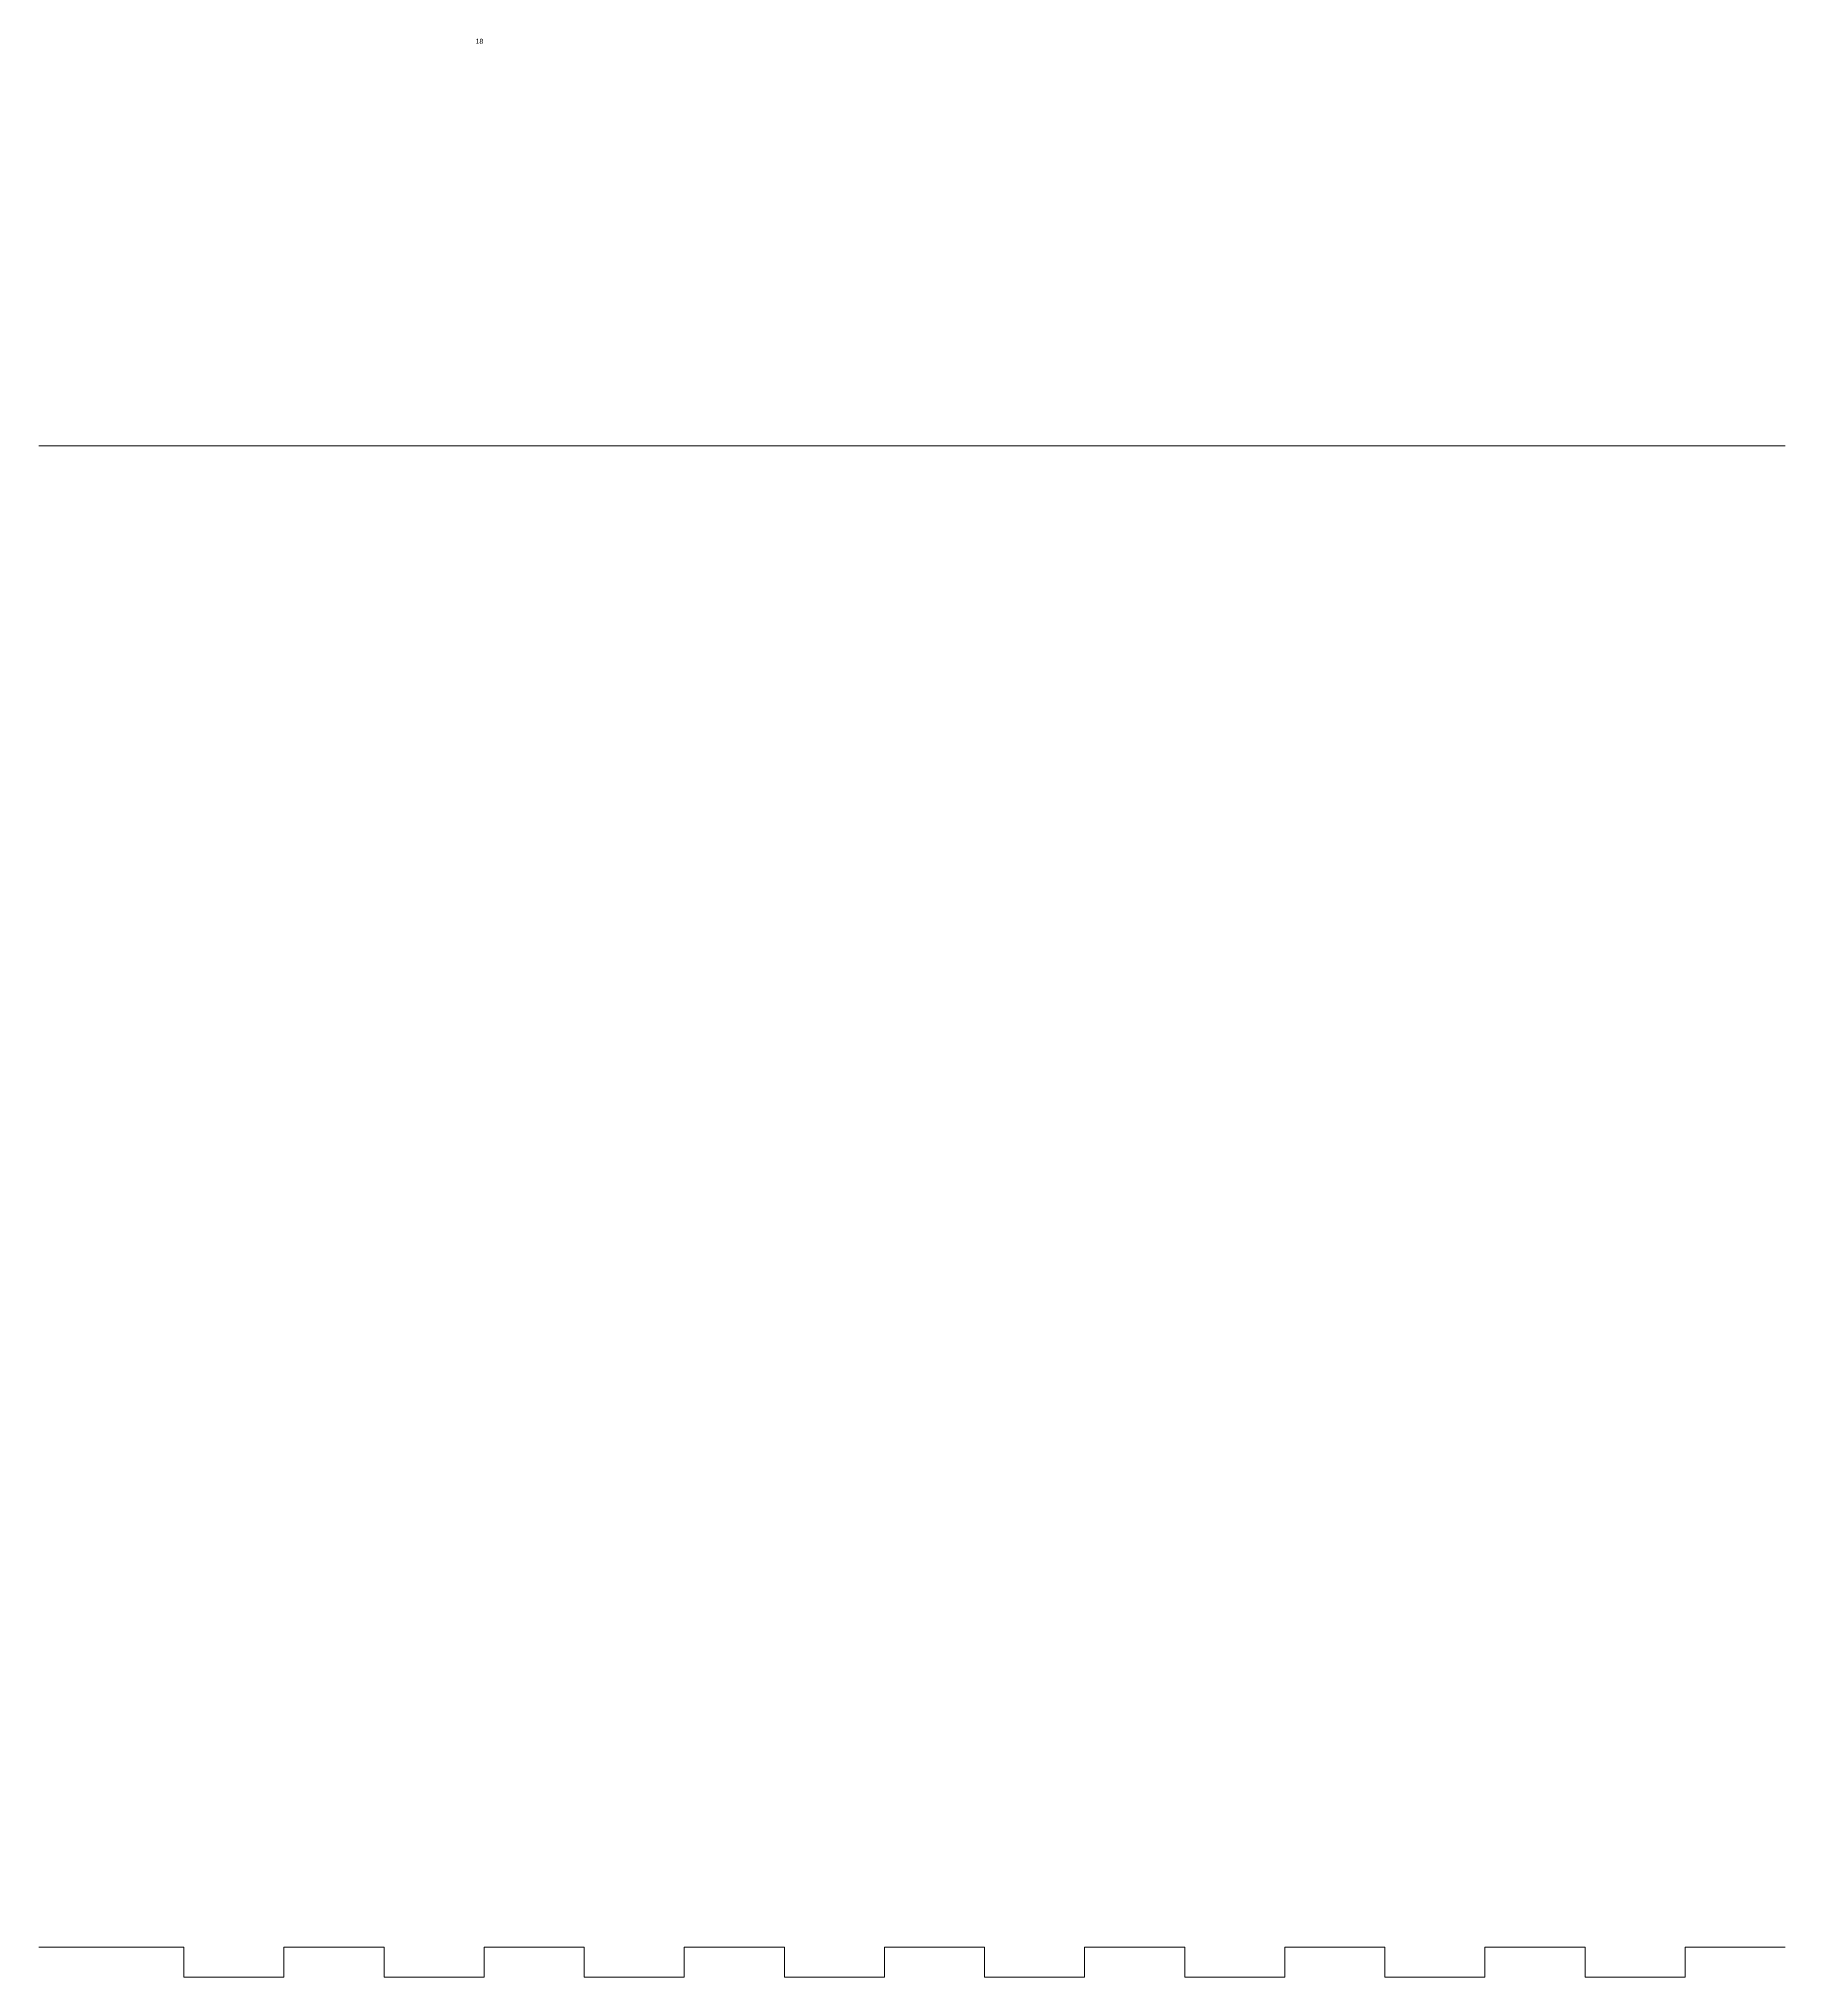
# Model space of a CAD drawing. Header units: millimetres. Extents: x -15307 to -8200, y 7864 to 9694.
# Drawn here: x -8377.5 to -8203, y 8051.4 to 8245.1 of the extents above; entities that cross this region are included whole.
import ezdxf

# ---------------------------------------------------------------- set-up
doc = ezdxf.new("R2010")
doc.units = ezdxf.units.MM
doc.layers.add('A-DETL-THIN', color=151, linetype='Continuous', lineweight=9)
doc.layers.add('G-ANNO-TEXT', color=231, linetype='Continuous', lineweight=9)
doc.styles.add('Arial', font='arial.ttf', dxfattribs={"height": 0.491766})

msp = doc.modelspace()

# ---------------------------------------------------------------- linework, layer by layer
at = {"layer": 'A-DETL-THIN'}
for p, q in [((-8377.55, 8204.42), (-8203.05, 8204.42)), ((-8363.05, 8054.42), (-8377.55, 8054.42)), ((-8363.05, 8054.42), (-8363.05, 8051.42)), ((-8353.05, 8054.42), (-8343.05, 8054.42)), ((-8353.05, 8054.42), (-8353.05, 8051.42)), ((-8343.05, 8054.42), (-8343.05, 8051.42)), ((-8333.05, 8054.42), (-8333.05, 8051.42)), ((-8333.05, 8054.42), (-8323.05, 8054.42)), ((-8323.05, 8054.42), (-8323.05, 8051.42)), ((-8313.05, 8054.42), (-8313.05, 8051.42)), ((-8313.05, 8054.42), (-8303.05, 8054.42)), ((-8303.05, 8054.42), (-8303.05, 8051.42)), ((-8293.05, 8054.42), (-8293.05, 8051.42)), ((-8293.05, 8054.42), (-8283.05, 8054.42)), ((-8283.05, 8054.42), (-8283.05, 8051.42)), ((-8273.05, 8054.42), (-8273.05, 8051.42)), ((-8273.05, 8054.42), (-8263.05, 8054.42)), ((-8263.05, 8054.42), (-8263.05, 8051.42)), ((-8253.05, 8054.42), (-8253.05, 8051.42)), ((-8253.05, 8054.42), (-8243.05, 8054.42)), ((-8243.05, 8054.42), (-8243.05, 8051.42)), ((-8233.05, 8054.42), (-8233.05, 8051.42)), ((-8233.05, 8054.42), (-8223.05, 8054.42)), ((-8223.05, 8054.42), (-8223.05, 8051.42)), ((-8203.05, 8054.42), (-8213.05, 8054.42)), ((-8213.05, 8054.42), (-8213.05, 8051.42)), ((-8213.05, 8054.42), (-8203.05, 8054.42)), ((-8353.05, 8051.42), (-8363.05, 8051.42)), ((-8333.05, 8051.42), (-8343.05, 8051.42)), ((-8313.05, 8051.42), (-8323.05, 8051.42)), ((-8293.05, 8051.42), (-8303.05, 8051.42)), ((-8273.05, 8051.42), (-8283.05, 8051.42)), ((-8253.05, 8051.42), (-8263.05, 8051.42)), ((-8233.05, 8051.42), (-8243.05, 8051.42)), ((-8213.05, 8051.42), (-8223.05, 8051.42))]:
    msp.add_line(p, q, dxfattribs=at)

# ---------------------------------------------------------------- texts
at = {"layer": 'G-ANNO-TEXT', "color": 7, "insert": (-8333.9, 8245.1), "char_height": 0.492, "width": 0.912, "attachment_point": 1, "line_spacing_factor": 0.938532, "style": 'Arial'}
msp.add_mtext('18', dxfattribs=at)

doc.saveas('drawing.dxf')
